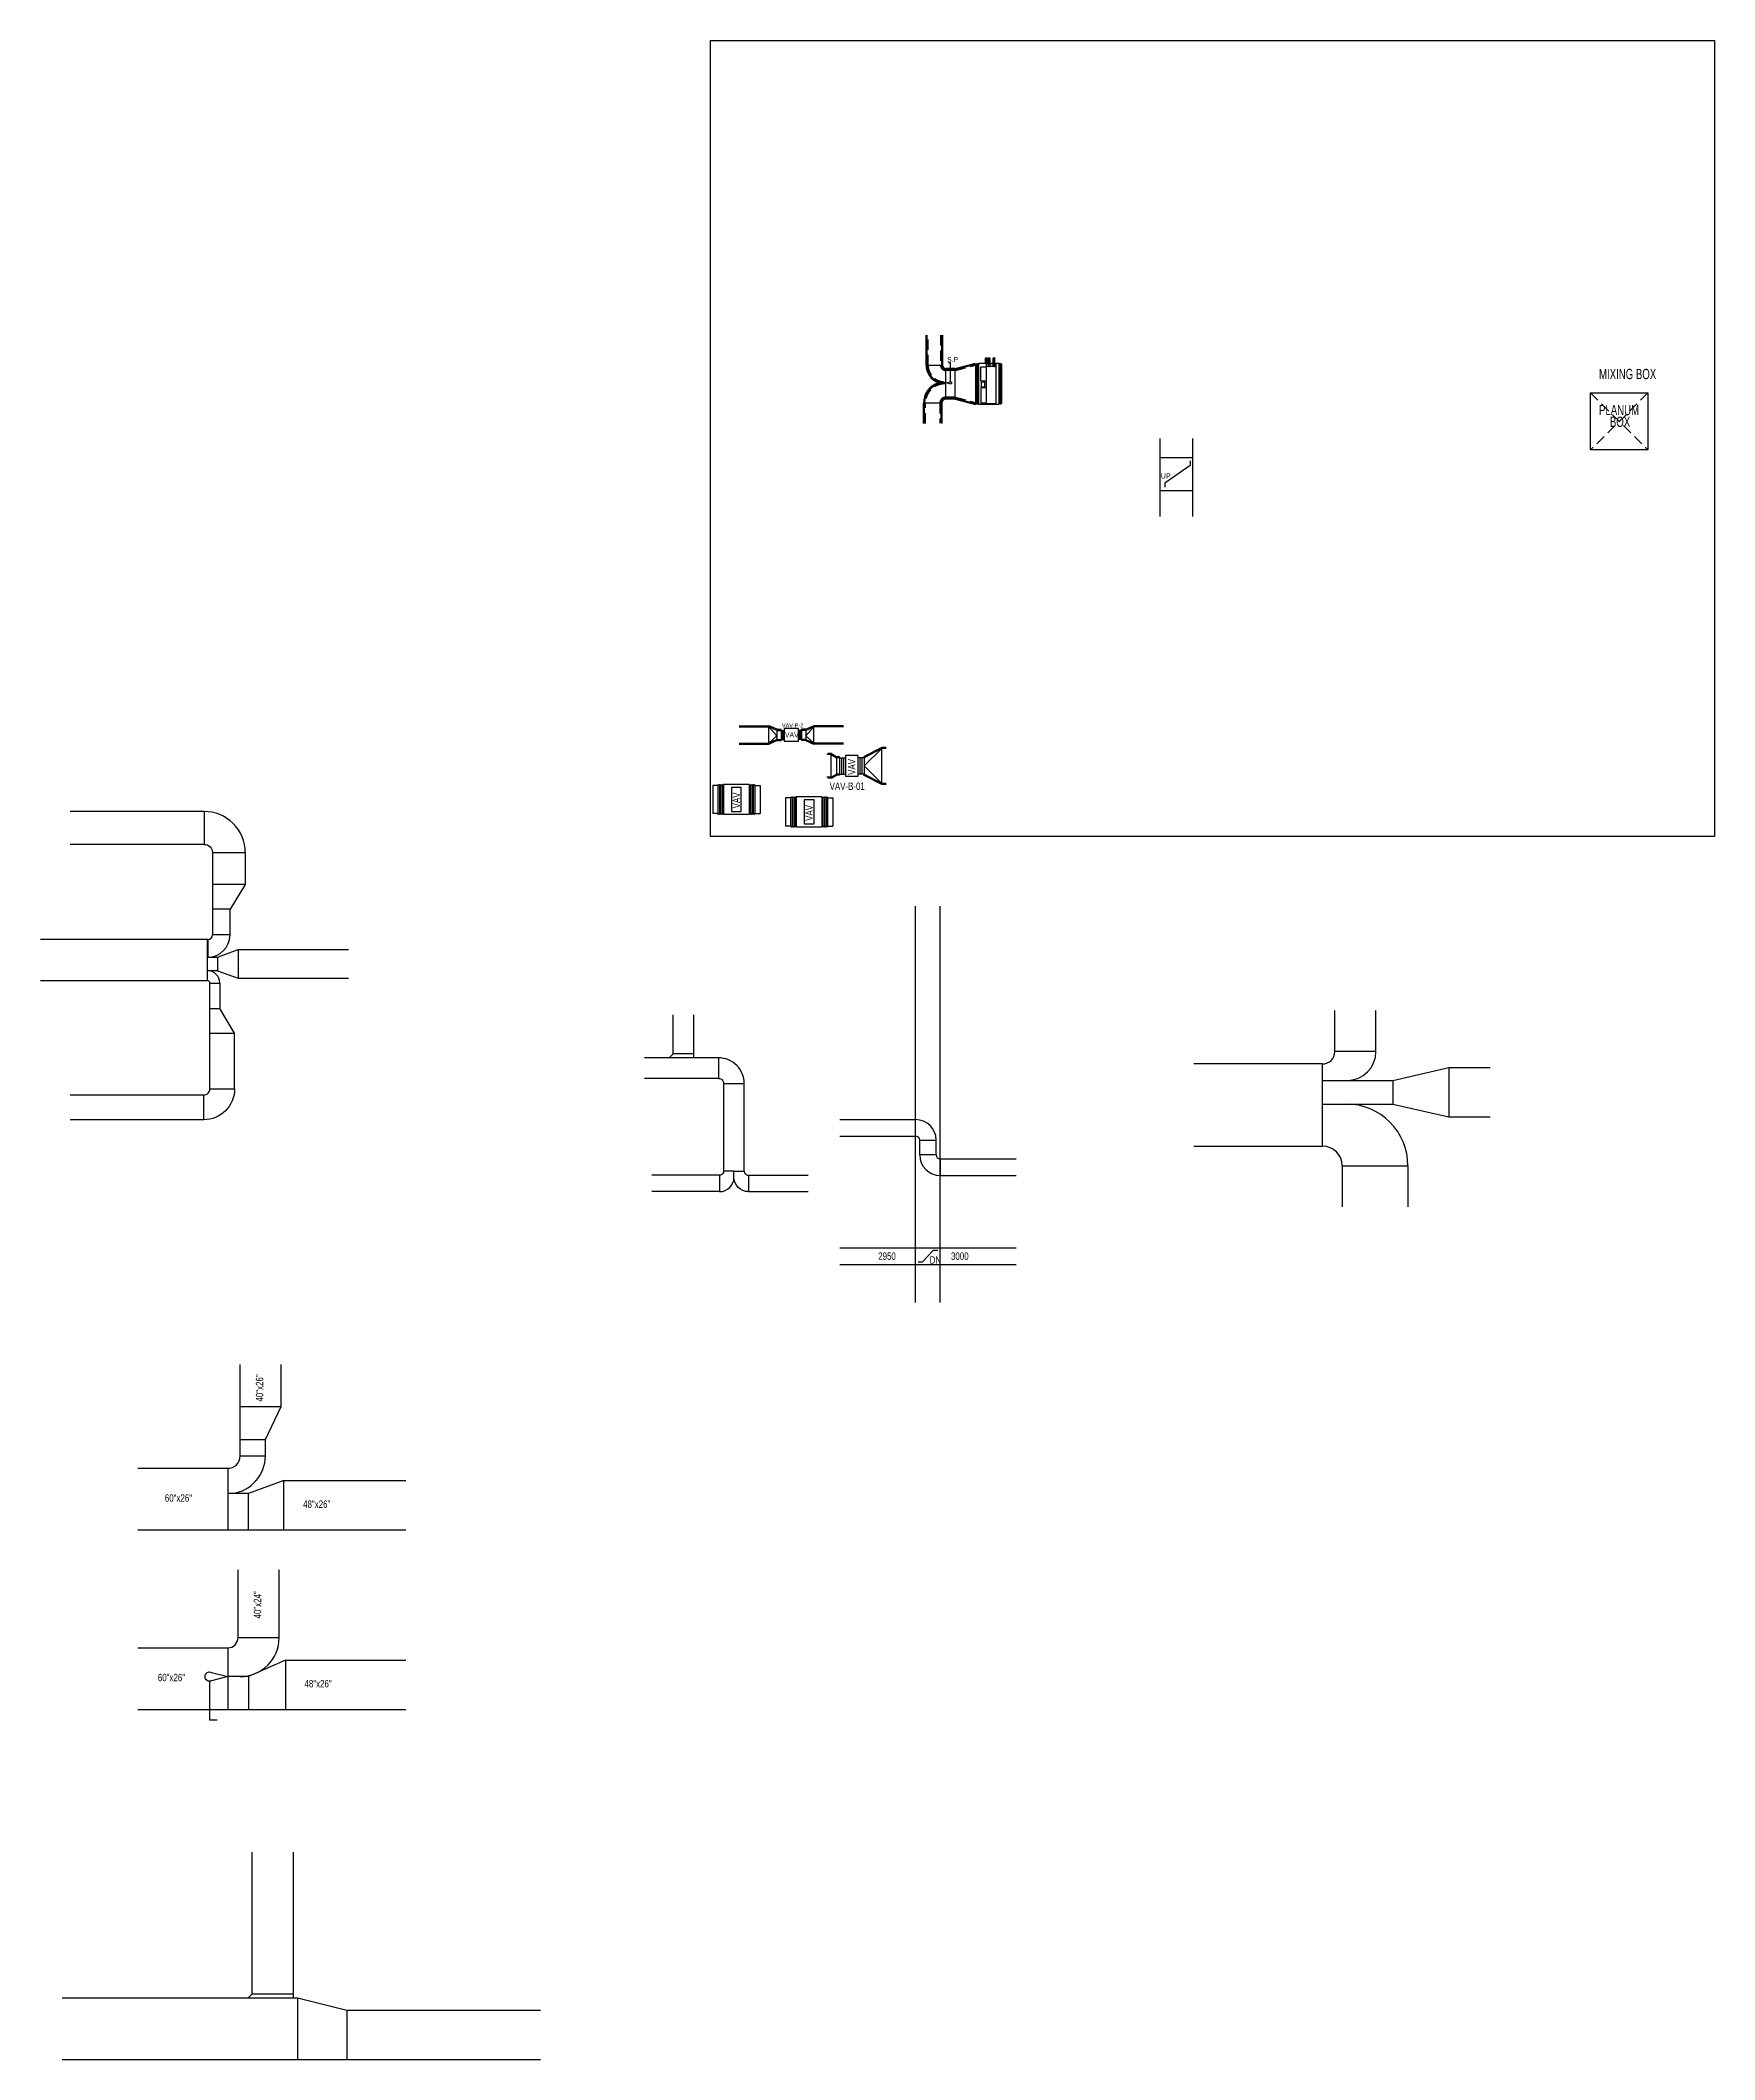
# Model space of a CAD drawing. Header units: millimetres. Extents: x -21221 to 1625077, y -149981 to 356550.
# Drawn here: x 986311 to 1027048, y 146892 to 196027 of the extents above; entities that cross this region are included whole.
import ezdxf
from ezdxf.enums import TextEntityAlignment as Align

# ---------------------------------------------------------------- set-up
doc = ezdxf.new("R2010")
doc.units = ezdxf.units.MM
doc.header["$LTSCALE"] = 1000
doc.header["$MEASUREMENT"] = 0
for name, pattern in [('CENTER2', [1.125, 0.75, -0.125, 0.125, -0.125]), ('DASHED', [0.75, 0.5, -0.25]), ('HIDDEN', [0.375, 0.25, -0.125]), ('HIDDEN2', [0.1875, 0.125, -0.0625])]:
    doc.linetypes.add(name, pattern=pattern)
doc.layers.get('0').update_dxf_attribs({"linetype": 'CONTINUOUS'})
for name, color, linetype in [('11-F-A-DUCT', 11, 'CONTINUOUS'), ('12- DRAIN', 12, 'CONTINUOUS'), ('12- EQUIPMENT HVAC', 12, 'CONTINUOUS'), ('12-RETURN-PIPE', 12, 'CONTINUOUS'), ('3- SUPPLY DUCT', 3, 'CONTINUOUS'), ('3-SUPPLY-DUCT', 3, 'CONTINUOUS'), ('4-DUCT-TEXT', 4, 'CONTINUOUS'), ('40-SUPPLY-PIPE', 40, 'CONTINUOUS'), ('9- DUCT INSULATION', 9, 'CONTINUOUS'), ('9- S.R.PIPE INSULATION', 9, 'CONTINUOUS'), ('DIM-DPME-1-100', 7, 'CONTINUOUS'), ('M-CWTR-PIPE-RPIP', 3, 'DASHED'), ('M-SRD', 4, 'CONTINUOUS')]:
    doc.layers.add(name, color=color, linetype=linetype)
doc.styles.add('STANCIL', font='stencil.shx', dxfattribs={"height": 0.2})
doc.styles.add('STENCIL', font='stencil.shx')
doc.styles.add('TEXT-P', font='stencil.shx', dxfattribs={"height": 0.3})

msp = doc.modelspace()

# ---------------------------------------------------------------- texts
at = {"layer": '11-F-A-DUCT', "color": 4, "style": 'STANCIL', "width": 0.8}
for s, rotation, p in [('2950', 0, (1006696.6, 166354)), ('DN', 0, (1007949.2, 166260)), ('3000', 0, (1008467.9, 166354)), ('40"x26"', 90, (991733.3, 162906)), ('60"x26"', 0, (989339.1, 160468.5)), ('48"x26"', 0, (992703.6, 160318.5)), ('40"x24"', 90, (991683.3, 157628.8)), ('60"x26"', 0, (989169.3, 156099.9)), ('48"x26"', 0, (992738, 155949.9))]:
    msp.add_text(s, height=180, rotation=rotation, dxfattribs=at).set_placement(p)
at = {"layer": '12- EQUIPMENT HVAC', "color": 4, "style": 'TEXT-P', "width": 0.7}
for s, p in [('MIXING BOX', (1024235.6, 187708.8)), ('PLANUM', (1024235.6, 186832.9)), ('BOX', (1024499.9, 186546.7))]:
    msp.add_text(s, height=250, dxfattribs=at).set_placement(p, align=Align.BOTTOM_LEFT)
at = {"layer": '3- SUPPLY DUCT', "color": 4, "style": 'STENCIL', "width": 0.8}
msp.add_text('S.P', height=125, dxfattribs=at).set_placement((1008373.2, 188198))
msp.add_text('VAV-P-2', height=100, dxfattribs=at).set_placement((1004352.7, 179277.7), align=Align.BOTTOM_LEFT)
at = {"layer": '3- SUPPLY DUCT', "color": 4, "style": 'STANCIL', "width": 0.8}
for s, height, rotation, p in [('VAV', 125, 359.9982, (1004427.2, 179066.4)), ('VAV', 180, 89.9982, (1006142.3, 178155.4)), ('VAV-B-01', 180, 359.9982, (1005514.9, 177788.5)), ('VAV', 180, 89.9982, (1003336.2, 177340.2)), ('VAV', 180, 89.9982, (1005105.6, 177036.3))]:
    msp.add_text(s, height=height, rotation=rotation, dxfattribs=at).set_placement(p)
at = {"layer": '4-DUCT-TEXT', "ltscale": 0.001, "style": 'STENCIL'}
msp.add_text('UP', height=125, rotation=360, dxfattribs=at).set_placement((1013693.2, 185427.4), align=Align.MIDDLE_CENTER)

# ---------------------------------------------------------------- blocks, each defined once
blk = doc.blocks.new('m1')
at = {"layer": '12-RETURN-PIPE', "linetype": 'HIDDEN2'}
for p, q in [((-25, 627), (-25, 577)), ((-25, 567), (-25, 557)), ((-25, 547), (-25, 535)), ((-25, 478), (-25, 467)), ((-25, 457), (-25, 447)), ((-25, 437), (-25, 427)), ((-25, 412), (-25, 417)), ((-10, 383), (-25, 397)), ((-10, 370), (-25, 357)), ((-25, 341), (-25, 337)), ((-25, 327), (-25, 317)), ((-25, 307), (-25, 297)), ((-25, 281), (-25, 287)), ((-25, 213), (-25, 207)), ((-25, 197), (-25, 187)), ((-25, 177), (-25, 127)), ((-25, 117), (-25, 110)), ((-25, 43), (-25, 37)), ((-25, 20), (-25, 27)), ((-9, 252), (-22, 264)), ((-9, 241), (-22, 229)), ((-21, 577), (-21, 567)), ((-21, 447), (-21, 437)), ((-7, 387), (-21, 400)), ((-7, 367), (-21, 353)), ((-21, 317), (-21, 307)), ((-21, 187), (-21, 177)), ((-19, 647), (-19, 627)), ((-6, 255), (-19, 268)), ((-6, 238), (-19, 226)), ((-19, 20), (-19, 0)), ((0, 577), (0, 567)), ((0, 447), (0, 437)), ((0, 317), (0, 307)), ((0, 187), (0, 177)), ((6, 255), (19, 268)), ((6, 238), (19, 226)), ((7, 387), (21, 400)), ((7, 367), (21, 353)), ((9, 252), (22, 264)), ((9, 241), (22, 229)), ((10, 383), (25, 397)), ((10, 370), (25, 357)), ((19, 647), (19, 627)), ((19, 20), (19, 0)), ((21, 577), (21, 567)), ((21, 447), (21, 437)), ((21, 317), (21, 307)), ((21, 187), (21, 177)), ((25, 627), (25, 577)), ((25, 567), (25, 557)), ((25, 547), (25, 535)), ((25, 478), (25, 467)), ((25, 457), (25, 447)), ((25, 437), (25, 427)), ((25, 412), (25, 417)), ((25, 412), (25, 417)), ((25, 341), (25, 337)), ((25, 327), (25, 317)), ((25, 307), (25, 297)), ((25, 280), (25, 287)), ((25, 213), (25, 207)), ((25, 197), (25, 187)), ((25, 177), (25, 127)), ((25, 117), (25, 110)), ((25, 43), (25, 37)), ((25, 20), (25, 27))]:
    blk.add_line(p, q, dxfattribs=at)
for points in [[(-35, 627), (35, 627), (35, 647), (-35, 647)], [(-35, 547), (35, 547), (35, 557), (-35, 557)], [(-35, 457), (35, 457), (35, 467), (-35, 467)], [(-35, 417), (35, 417), (35, 427), (-35, 427)], [(-35, 327), (35, 327), (35, 337), (-35, 337)], [(-35, 287), (35, 287), (35, 297), (-35, 297)], [(-35, 197), (35, 197), (35, 207), (-35, 207)], [(-35, 117), (35, 117), (35, 127), (-35, 127)], [(-35, 27), (35, 27), (35, 37), (-35, 37)], [(-35, 0), (35, 0), (35, 20), (-35, 20)], [(-29, 567), (29, 567), (29, 577), (-29, 577)], [(-29, 437), (29, 437), (29, 447), (-29, 447)], [(-29, 307), (29, 307), (29, 317), (-29, 317)], [(-29, 177), (29, 177), (29, 187), (-29, 187)], [(43, 261), (33, 259), (31, 265), (42, 267)], [(44, 234), (33, 237), (32, 230), (42, 228)]]:
    blk.add_lwpolyline(points, close=True, dxfattribs=at)
blk.add_lwpolyline([(-14, 542), (14, 542, -0.4142136), (18, 537), (18, 476, -0.4142136), (14, 472), (-14, 472, -0.4142136), (-18, 476), (-18, 537, -0.4142136)], format="xyb", close=True, dxfattribs=at)
for centre, radius in [((0, 377), 36.9), ((0, 247), 32.5), ((0, 507), 6.65), ((0, 377), 7.02), ((0, 602), 6.42), ((0, 507), 6.11), ((0, 247), 6.19), ((0, 152), 6.42), ((0, 602), 4.42), ((0, 152), 4.42)]:
    blk.add_circle(centre, radius, dxfattribs=at)
for centre, radius, start, end in [((34, 377), 68.5, 148.84143, 211.15857), ((35, 247), 69.4, 150.66531, 209.33469), ((35, 77), 68.4, 150.80636, 209.19364), ((32, 507), 63.4, 153.15362, 206.84638), ((0, 377), 31.8, 141.05716, 218.92837), ((0, 247), 28.1, 141.04881, 218.92837), ((0, 377), 31.8, 48.04856, 131.93078), ((0, 377), 31.8, 228.06922, 311.93078), ((0, 247), 28.1, 48.06922, 131.93078), ((0, 247), 28.1, 228.04856, 311.93078), ((0, 377), 12.1, 148.60538, 211.39462), ((0, 247), 10.7, 148.60538, 211.39462), ((0, 377), 12.1, 55.60298, 124.39702), ((0, 377), 12.1, 235.60298, 304.39702), ((0, 247), 10.7, 55.60298, 124.39702), ((0, 247), 10.7, 235.60298, 304.39702), ((0, 247), 10.7, 328.60538, 31.39462), ((0, 377), 12.1, 328.60538, 31.39462), ((0, 247), 28.1, 321.05716, 38.92837), ((-32, 507), 63.4, 333.14856, 26.85144), ((-34, 377), 68.5, 328.84143, 31.15857), ((0, 377), 31.8, 321.04881, 38.92837), ((-38, 245), 72.6, 15.76551, 29.17891), ((-34, 246), 67.8, 330.64143, 346.85358), ((-35, 77), 68.4, 330.80636, 29.19364), ((-44, 246), 78.4, 352.95298, 9.37424)]:
    blk.add_arc(centre, radius, start, end, dxfattribs=at)
blk = doc.blocks.new('m2')
at = {"layer": '40-SUPPLY-PIPE'}
for p, q in [((-35, 567), (35, 567)), ((-35, 557), (-35, 567)), ((-35, 557), (35, 557)), ((-35, 467), (35, 467)), ((-35, 467), (-35, 457)), ((-35, 457), (35, 457)), ((-25, 637), (-25, 587)), ((-25, 577), (-25, 567)), ((-25, 557, 400603), (-25, 467, 401628)), ((-25, 457), (-25, 447)), ((-25, 437), (-25, 427)), ((-25, 417), (-25, 405)), ((-25, 348), (-25, 337)), ((-25, 327), (-25, 317)), ((-25, 307), (-25, 297)), ((-25, 282), (-25, 287)), ((-10, 253), (-25, 267)), ((-10, 240), (-25, 227)), ((-25, 211), (-25, 207)), ((-25, 197), (-25, 187)), ((-25, 177), (-25, 127)), ((-25, 117), (-25, 110)), ((-25, 43), (-25, 37)), ((-25, 20), (-25, 27)), ((-21, 587), (-21, 577)), ((-21, 447), (-21, 437)), ((-21, 317), (-21, 307)), ((-7, 257), (-21, 270)), ((-7, 237), (-21, 223)), ((-21, 187), (-21, 177)), ((-19, 657), (-19, 637)), ((-19, 20), (-19, 0)), ((0, 587), (0, 577)), ((0, 447), (0, 437)), ((0, 317), (0, 307)), ((0, 187), (0, 177)), ((7, 257), (21, 270)), ((7, 237), (21, 223)), ((10, 253), (25, 267)), ((10, 240), (25, 227)), ((19, 657), (19, 637)), ((19, 20), (19, 0)), ((21, 587), (21, 577)), ((21, 447), (21, 437)), ((21, 317), (21, 307)), ((21, 187), (21, 177)), ((25, 637), (25, 587)), ((25, 577), (25, 567)), ((25, 547, 401528), (25, 557, 401628)), ((25, 477, 401528), (25, 467, 401628)), ((25, 457), (25, 447)), ((25, 437), (25, 427)), ((25, 417), (25, 400)), ((25, 356), (25, 337)), ((25, 327), (25, 317)), ((25, 307), (25, 297)), ((25, 282), (25, 287)), ((25, 282), (25, 287)), ((25, 211), (25, 207)), ((25, 197), (25, 187)), ((25, 177), (25, 127)), ((25, 117), (25, 110)), ((25, 43), (25, 37)), ((25, 20), (25, 27)), ((27, 397), (55, 381)), ((31, 360), (40, 355)), ((35, 557), (35, 567)), ((35, 537), (35, 537)), ((35, 537), (45, 537)), ((35, 537, 401528), (45, 537, -100)), ((35, 487, 401528), (45, 487, -100)), ((35, 487), (35, 487)), ((35, 487), (45, 487)), ((35, 467), (35, 457)), ((38, 351), (57, 384)), ((38, 351), (45, 347)), ((45, 547), (45, 477)), ((45, 547), (55, 547)), ((45, 477), (55, 477)), ((45, 347), (64, 380)), ((55, 547), (55, 477)), ((65, 537), (55, 537)), ((65, 487), (55, 487)), ((57, 384), (64, 380)), ((75, 532), (65, 532)), ((75, 512), (65, 512)), ((75, 491), (65, 491)), ((85, 537), (75, 537)), ((85, 487), (75, 487)), ((85, 537), (85, 487))]:
    blk.add_line(p, q, dxfattribs=at)
for points in [[(-35, 637), (35, 637), (35, 657), (-35, 657)], [(-35, 417), (35, 417), (35, 427), (-35, 427)], [(-35, 327), (35, 327), (35, 337), (-35, 337)], [(-35, 287), (35, 287), (35, 297), (-35, 297)], [(-35, 197), (35, 197), (35, 207), (-35, 207)], [(-35, 117), (35, 117), (35, 127), (-35, 127)], [(-35, 27), (35, 27), (35, 37), (-35, 37)], [(-35, 0), (35, 0), (35, 20), (-35, 20)], [(-29, 577), (29, 577), (29, 587), (-29, 587)], [(-29, 437), (29, 437), (29, 447), (-29, 447)], [(-29, 307), (29, 307), (29, 317), (-29, 317)], [(-29, 177), (29, 177), (29, 187), (-29, 187)], [(65, 541), (65, 483), (75, 483), (75, 541)]]:
    blk.add_lwpolyline(points, close=True, dxfattribs=at)
for centre, radius in [((0, 247), 36.9), ((0, 247), 7.02), ((0, 612), 6.42), ((0, 152), 6.42), ((0, 612), 4.42), ((0, 152), 4.42)]:
    blk.add_circle(centre, radius, dxfattribs=at)
for centre, radius, start, end in [((34, 247), 68.5, 148.84143, 211.15857), ((35, 77), 68.4, 150.80636, 209.19364), ((32, 377), 63.4, 153.15362, 206.84638), ((0, 247), 31.8, 141.05716, 218.92837), ((0, 247), 31.8, 48.04856, 131.93078), ((0, 247), 31.8, 228.06922, 311.93078), ((0, 247), 12.1, 148.60538, 211.39462), ((0, 247), 12.1, 55.60298, 124.39702), ((0, 247), 12.1, 235.60298, 304.39702), ((0, 247), 12.1, 328.60538, 31.39462), ((35, 547), 10, 180, 270), ((35, 477), 10, 90, 180), ((29, 400), 4, 180, 240), ((29, 356), 4, 60, 180), ((-34, 247), 68.5, 328.84143, 31.15857), ((0, 247), 31.8, 321.04881, 38.92837), ((-35, 77), 68.4, 330.80636, 29.19364)]:
    blk.add_arc(centre, radius, start, end, dxfattribs=at)
blk = doc.blocks.new('FCU2')
for p, q in [((0, 479), (12, 504)), ((12, 504), (25, 479)), ((572, 504), (560, 479)), ((584, 479), (572, 504)), ((-25, 479), (0, 479)), ((-25, -479), (-25, 479)), ((0, -479), (0, 479)), ((25, 479), (49, 479)), ((25, -479), (25, 479)), ((110, 420), (349, 420)), ((110, -484), (110, 420)), ((113, 484), (345, 484)), ((113, 420), (113, 484)), ((345, 420), (345, 484)), ((349, -484), (349, 420)), ((349, 407), (487, 407)), ((349, 61), (487, 61)), ((388, 38), (470, 38)), ((388, -78), (388, 38)), ((423, 38), (423, 61)), ((435, 38), (435, 61)), ((470, -78), (470, 38)), ((487, 61), (487, 407)), ((560, 479), (535, 479)), ((560, -479), (560, 479)), ((609, 479), (584, 479)), ((584, -479), (584, 479)), ((609, -479), (609, 479)), ((-25, -479), (0, -479)), ((0, -479), (12, -504)), ((12, -504), (25, -479)), ((25, -479), (49, -479)), ((110, -484), (349, -484)), ((349, -101), (487, -101)), ((349, -471), (487, -471)), ((388, -78), (470, -78)), ((423, -101), (423, -78)), ((435, -101), (435, -78)), ((487, -101), (487, -471)), ((560, -479), (535, -479)), ((572, -504), (560, -479)), ((584, -479), (572, -504)), ((609, -479), (584, -479))]:
    blk.add_line(p, q)
blk.add_lwpolyline([(49, 500), (49, -500), (535, -500), (535, 500)], close=True)
at = {"layer": '12- DRAIN'}
for p, q in [((342, 633, -199258), (342, 604, -199129)), ((342, 597, -199129), (342, 517, -200568)), ((355, 604, -197670), (355, 625, -197729)), ((355, 529, -197736), (355, 597, -199129)), ((355, 517, -197351), (355, 557, -197338))]:
    blk.add_line(p, q, dxfattribs=at)
for centre, radius in [((348, 597, -199129), 9.19), ((348, 550, -199129), 9.19), ((348, 597, -199129), 6.68), ((348, 550, -199129), 6.68)]:
    blk.add_circle(centre, radius, dxfattribs=at)
at = {"layer": '12-RETURN-PIPE'}
for p, q in [((156, 633, -101018), (156, 591, -100896)), ((156, 633, -101018), (156, 591, -100896)), ((169, 625, -100724), (169, 591, -100625))]:
    blk.add_line(p, q, dxfattribs=at)
at = {"layer": '12-RETURN-PIPE', "color": 9, "linetype": 'CENTER2', "ltscale": 0.05}
blk.add_line((286, 614, -802271), (286, 524, -802271), dxfattribs=at)
at = {"layer": '40-SUPPLY-PIPE', "color": 9, "linetype": 'CENTER2', "ltscale": 0.05}
blk.add_line((163, 614, -601703), (163, 596, -601703), dxfattribs=at)
at = {"layer": '40-SUPPLY-PIPE'}
for p, q in [((279, 633, -200673), (279, 594, -200568)), ((292, 625, -203472), (292, 594, -200568))]:
    blk.add_line(p, q, dxfattribs=at)
at = {"layer": '9- S.R.PIPE INSULATION'}
for p, q in [((143, 420), (143, 628, -34266)), ((182, 420, -200568), (182, 628, -201097)), ((266, 628, -201049), (266, 420, -200568)), ((305, 628, -201063), (305, 420, -200568)), ((329, 517, -197736), (329, 628, -197736)), ((329, 517, -197736), (368, 517, -197736)), ((368, 557, -197736), (368, 628, -197944)), ((368, 517, -197736), (368, 558, -197736))]:
    blk.add_line(p, q, dxfattribs=at)
for centre, radius, start, end in [((153, 620, -200568), 12.9, 40.2193, 139.7808), ((173, 621, -200568), 12.2, 36.1871, 143.813), ((173, 639, -200568), 14.2, 225.7627, 314.2374), ((276, 620, -200568), 12.9, 40.2193, 139.7808), ((295, 621, -200568), 12.2, 36.1871, 143.813), ((295, 639, -200568), 14.2, 225.7627, 314.2374), ((338, 620, -197736), 12.9, 40.2193, 139.7808), ((358, 621, -197736), 12.2, 36.1871, 143.813), ((358, 639, -197736), 14.2, 225.7627, 314.2374)]:
    blk.add_arc(centre, radius, start, end, dxfattribs=at)
at = {"layer": 'M-CWTR-PIPE-RPIP'}
blk.add_line((352, 551), (273, 551), dxfattribs=at)
at = {"layer": '12-RETURN-PIPE', "extrusion": (0, 0, -1), "xscale": 0.2645502365177275, "yscale": 0.2645502365176071, "zscale": -0.2645502645437286, "rotation": 359.9999453247108}
blk.add_blockref('m1', (-163, 420, 200568), dxfattribs=at)
at = {"layer": '40-SUPPLY-PIPE', "extrusion": (0, 0, -1), "xscale": 0.2645502365177275, "yscale": 0.2645502365176071, "zscale": -0.2645502645437286, "rotation": 359.9999453247108}
blk.add_blockref('m2', (-286, 420, 200568), dxfattribs=at)
blk = doc.blocks.new('VAV-B-01')
for p, q in [((-300, 198.4375), (-300, -198.4375)), ((-300, 198.4375), (-150, 198.4375)), ((-250, 198.4375), (-250, -198.4375)), ((-200, 198.4375), (-200, -198.4375)), ((-150, 253.1245), (-150, -253.1245)), ((150, 253.1245), (-150, 253.1245)), ((150, 253.1245), (150, -253.1245)), ((300, 198.4375), (150, 198.4375)), ((200, 198.4375), (200, -198.4375)), ((250, 198.4375), (250, -198.4375)), ((300, 198.4375), (300, -198.4375)), ((300, 198.4375), (300, -198.4375)), ((-300, -198.4375), (-150, -198.4375)), ((150, -253.1245), (-150, -253.1245)), ((300, -198.4375), (150, -198.4375))]:
    blk.add_line(p, q)
blk = doc.blocks.new('VAV-P-2')
at = {"color": 12, "linetype": 'Continuous'}
for p, q in [((-250, 110.9375), (-250, -110.9375)), ((-250, 110.9375), (-175, 110.9375)), ((-225, 110.9375), (-225, -110.9375)), ((-200, 110.9375), (-200, -110.9375)), ((250, 110.9375), (175, 110.9375)), ((200, 110.9375), (200, -110.9375)), ((225, 110.9375), (225, -110.9375)), ((250, 110.9375), (250, -110.9375)), ((-250, -110.9375), (-175, -110.9375)), ((250, -110.9375), (175, -110.9375))]:
    blk.add_line(p, q, dxfattribs=at)
blk.add_lwpolyline([(175, 153.125), (-175, 153.125), (-175, -153.125), (175, -153.125)], close=True, dxfattribs=at)
blk = doc.blocks.new('VAV')
at = {"color": 12, "linetype": 'Continuous'}
for p, q in [((-450, 342.5), (-575, 342.5)), ((-575, 342.5), (-575, -342.5)), ((-431.25, 367.5), (-450, 342.5)), ((-450, 342.5), (-450, -342.5)), ((-431.25, 367.5), (-412.5, 342.5)), ((-393.75, 367.5), (-412.5, 342.5)), ((-412.5, 342.5), (-412.5, -342.5)), ((-393.75, 367.5), (-375, 342.5)), ((-356.25, 367.5), (-375, 342.5)), ((-375, 342.5), (-375, -342.5)), ((-356.25, 367.5), (-337.5, 342.5)), ((-337.5, 342.5), (-337.5, -342.5)), ((-337.5, 342.5), (-312.5, 342.5)), ((312.5, 367.5), (-312.5, 367.5)), ((-312.5, 367.5), (-312.5, -367.5)), ((-312.5, 367.5), (-312.5, -367.5)), ((312.5, 367.5), (312.5, -367.5)), ((337.5, 342.5), (312.5, 342.5)), ((356.25, 367.5), (337.5, 342.5)), ((337.5, 342.5), (337.5, -342.5)), ((356.25, 367.5), (375, 342.5)), ((393.75, 367.5), (375, 342.5)), ((375, 342.5), (375, -342.5)), ((393.75, 367.5), (412.5, 342.5)), ((431.25, 367.5), (412.5, 342.5)), ((412.5, 342.5), (412.5, -342.5)), ((431.25, 367.5), (450, 342.5)), ((450, 342.5), (450, -342.5)), ((450, 342.5), (575, 342.5)), ((575, 342.5), (575, -342.5)), ((-450, -342.5), (-575, -342.5)), ((-431.25, -367.5), (-450, -342.5)), ((-431.25, -367.5), (-412.5, -342.5)), ((-393.75, -367.5), (-412.5, -342.5)), ((-393.75, -367.5), (-375, -342.5)), ((-356.25, -367.5), (-375, -342.5)), ((-356.25, -367.5), (-337.5, -342.5)), ((-337.5, -342.5), (-312.5, -342.5)), ((312.5, -367.5), (-312.5, -367.5)), ((337.5, -342.5), (312.5, -342.5)), ((356.25, -367.5), (337.5, -342.5)), ((356.25, -367.5), (375, -342.5)), ((393.75, -367.5), (375, -342.5)), ((393.75, -367.5), (412.5, -342.5)), ((431.25, -367.5), (412.5, -342.5)), ((431.25, -367.5), (450, -342.5)), ((450, -342.5), (575, -342.5))]:
    blk.add_line(p, q, dxfattribs=at)
blk.add_lwpolyline([(-120, -292.5), (120, -292.5), (120, 292.5), (-120, 292.5)], close=True, dxfattribs=at)

# ---------------------------------------------------------------- linework, layer by layer
for p, q in [((1007605.9, 165319.6), (1007605.9, 174959.6)), ((1008205.9, 165319.6), (1008205.9, 174959.6)), ((1005760, 169766.5), (1007605.9, 169766.5)), ((1007605.9, 169366.5), (1007605.9, 169766.5)), ((1005760, 169366.5), (1007605.9, 169366.5)), ((1007705.9, 168907.8), (1007705.9, 169266.5)), ((1007705.9, 169266.5), (1008105.9, 169266.5)), ((1008105.9, 168907.8), (1008105.9, 169266.5)), ((1008105.9, 168907.8), (1007705.9, 168907.8)), ((1008205.9, 168807.8), (1010051.8, 168807.8)), ((1008205.9, 168807.8), (1008205.9, 168407.8)), ((1008205.9, 168407.8), (1010051.8, 168407.8)), ((1005760, 166642.8), (1010051.8, 166642.8)), ((1005760, 166242.8), (1010051.8, 166242.8))]:
    msp.add_line(p, q)
msp.add_lwpolyline([(1002616.3, 196027.3), (1027048.4, 196027.3), (1027048.4, 176655), (1002616.3, 176655)], close=True)
at = {"color": 12}
for points in [[(1008342.3, 187694.1), (1008441.8, 187719.5, -0.5575365), (1008480.9, 187695.4), (1008480.9, 187692.8, -0.5575365), (1008441.8, 187668.6)], [(990871.2, 156212), (990473.1, 156110.2, -0.5575365), (990316.8, 156206.8), (990316.8, 156217.3, -0.5575365), (990473.1, 156313.9)]]:
    msp.add_lwpolyline(points, format="xyb", close=True, dxfattribs=at)
for points in [[(1008453.9, 187722.4), (1008453.9, 188179.7), (1008407.8, 188179.7)], [(990424.8, 156098.8), (990424.8, 155158.9), (990609, 155158.8)]]:
    msp.add_lwpolyline(points, dxfattribs=at)
for centre, radius, start, end in [((1007605.9, 169266.5), 500, 0, 90), ((1007605.9, 169266.5), 100, 0, 90), ((1008205.9, 168907.8), 500, 180, 270), ((1008205.9, 168907.8), 100, 180, 270)]:
    msp.add_arc(centre, radius, start, end)
at = {"layer": '3- SUPPLY DUCT', "color": 9}
for p, q in [((1007862.3, 188125.1), (1007862.3, 188855.8)), ((1008262.3, 188855.8), (1008262.3, 188125.1)), ((1008566.8, 188045.1), (1008342.3, 188045.1)), ((1008566.8, 188045.1), (1009063.8, 188173.7)), ((1008566.8, 187295.1), (1008342.3, 187295.1)), ((1008566.8, 187295.1), (1009063.8, 187166.5)), ((1007797.3, 186707.9), (1007797.3, 187200.1)), ((1007797.3, 187200.1), (1007797.3, 186707.9)), ((1008247.3, 187200.1), (1008247.3, 186707.9)), ((1003315.8, 179351.9), (1004045.8, 179351.9)), ((1004238.9, 179262.8), (1004045.8, 179351.9)), ((1004928.6, 179262.8), (1005121.6, 179351.9)), ((1005851.7, 179351.9), (1005121.6, 179351.9)), ((1003315.8, 178901.9), (1004045.8, 178901.9)), ((1004238.9, 178990.9), (1004045.8, 178901.9)), ((1004238.9, 179262.8), (1004333.7, 179262.8)), ((1004238.9, 178990.9), (1004333.7, 178990.9)), ((1004333.7, 179237.8), (1004333.7, 179262.8)), ((1004333.7, 179015.9), (1004333.7, 178990.9)), ((1004928.6, 179262.8), (1004833.7, 179262.8)), ((1004833.7, 179237.8), (1004833.7, 179262.8)), ((1004833.7, 179015.9), (1004833.7, 178990.9)), ((1004928.6, 178990.9), (1004833.7, 178990.9)), ((1004928.6, 178990.9), (1005121.6, 178901.9)), ((1005851.7, 178901.9), (1005121.6, 178901.9)), ((1005562.3, 178671.7), (1005474.3, 178671.7)), ((1005562.3, 178671.7), (1005691.8, 178595.1)), ((1005752, 178595.1), (1005691.8, 178595.1)), ((1005752, 178570.1), (1005752, 178595.1)), ((1006782.5, 178821.7), (1006340.4, 178592.3)), ((1006888.6, 178821.7), (1006782.5, 178821.7)), ((1005562.3, 178071.7), (1005474.3, 178071.7)), ((1005562.3, 178071.7), (1005691.8, 178148.2)), ((1005752, 178148.2), (1005691.8, 178148.2)), ((1005752, 178173.2), (1005752, 178148.2)), ((1006782.5, 177921.7), (1006340.5, 178151.1)), ((1006888.6, 177921.7), (1006782.5, 177921.7))]:
    msp.add_line(p, q, dxfattribs=at)
at = {"layer": '3- SUPPLY DUCT'}
for p, q in [((1007887.3, 188125.1), (1007887.3, 188855.8)), ((1008237.3, 188855.8), (1008237.3, 188125.1)), ((1007887.3, 188125.1), (1008237.3, 188125.1)), ((1008570, 188020.1), (1008342.3, 188020.1)), ((1008342.3, 187320.1), (1008342.3, 188020.1)), ((1008570, 188020.1), (1009070, 188149.5)), ((1008570, 188020.1), (1009070, 188149.5)), ((1008570, 187320.1), (1008570, 188020.1)), ((1008570, 187320.1), (1008342.3, 187320.1)), ((1008570, 187320.1), (1009070, 187190.7)), ((1008222.3, 187200.1), (1007822.3, 187200.1)), ((1007822.3, 186707.9), (1007822.3, 187200.1)), ((1008222.3, 187200.1), (1008222.3, 186710.4)), ((1013551.9, 186342.7), (1013551.9, 184438.4)), ((1014351.9, 184438.4), (1014351.9, 186342.7)), ((1013551.9, 185875.6), (1014351.9, 185875.6)), ((1013551.9, 185075.6), (1014351.9, 185075.6)), ((1003315.8, 179326.9), (1004033.7, 179326.9)), ((1003315.8, 178926.9), (1004033.7, 178926.9)), ((1004033.7, 178926.9), (1004033.7, 179326.9)), ((1004233.7, 179237.8), (1004033.7, 179326.9)), ((1004233.7, 179101.9), (1004033.7, 179326.9)), ((1004233.7, 179101.9), (1004033.7, 178926.9)), ((1004233.7, 179015.9), (1004033.7, 178926.9)), ((1004233.7, 179237.8), (1004333.7, 179237.8)), ((1004233.7, 179237.8), (1004233.7, 179015.9)), ((1004233.7, 179015.9), (1004333.7, 179015.9)), ((1004933.7, 179237.8), (1004833.7, 179237.8)), ((1004933.7, 179015.9), (1004833.7, 179015.9)), ((1004933.7, 179237.8), (1005133.7, 179326.9)), ((1004933.7, 179101.9), (1005133.7, 179326.9)), ((1004933.7, 179237.8), (1004933.7, 179015.9)), ((1004933.7, 179101.9), (1005133.7, 178926.9)), ((1004933.7, 179015.9), (1005133.7, 178926.9)), ((1005133.7, 178926.9), (1005133.7, 179326.9)), ((1005851.7, 179326.9), (1005133.7, 179326.9)), ((1005851.7, 178926.9), (1005133.7, 178926.9)), ((1005549.3, 178646.7), (1005449.3, 178646.7)), ((1005549.3, 178646.7), (1005681.7, 178570.1)), ((1005549.3, 178096.7), (1005549.3, 178646.7)), ((1005752, 178570.1), (1005681.7, 178570.1)), ((1005681.7, 178570.1), (1005681.7, 178173.2)), ((1006788.6, 178796.7), (1006352, 178570.1)), ((1006352, 178371.7), (1006788.6, 178796.7)), ((1006352, 178371.7), (1006788.6, 177946.7)), ((1006788.6, 177946.7), (1006788.6, 178796.7)), ((1006888.6, 178796.7), (1006788.6, 178796.7)), ((1005549.3, 178096.7), (1005449.3, 178096.7)), ((1005549.3, 178096.7), (1005681.7, 178173.2)), ((1005752, 178173.2), (1005681.7, 178173.2)), ((1006788.6, 177946.7), (1006352, 178173.2)), ((1006888.6, 177946.7), (1006788.6, 177946.7)), ((1007605.9, 166242.8), (1007605.9, 166642.8)), ((1008037.4, 166577), (1007774.3, 166308.5)), ((1008145.9, 166577), (1008037.4, 166577)), ((1008205.9, 166242.8), (1008205.9, 166642.8)), ((1007665.9, 166308.5), (1007774.3, 166308.5))]:
    msp.add_line(p, q, dxfattribs=at)
at = {"layer": '3- SUPPLY DUCT', "color": 33, "linetype": 'HIDDEN'}
for p, q in [((1025424.4, 187447.4), (1024032.5, 186064.2)), ((1024032.5, 187447.4), (1025424.4, 186064.2))]:
    msp.add_line(p, q, dxfattribs=at)
at = {"layer": '3- SUPPLY DUCT', "linetype": 'Continuous'}
msp.add_lwpolyline([(1025424.4, 187447.4), (1025424.4, 186064.2), (1024032.5, 186064.2), (1024032.5, 187447.4)], close=True, dxfattribs=at)
at = {"layer": '3- SUPPLY DUCT'}
msp.add_lwpolyline([(1014286.4, 185796.2), (1014286.4, 185683.5), (1013672.1, 185253.2), (1013672.1, 185152.2)], dxfattribs=at)
at = {"layer": '3- SUPPLY DUCT', "color": 9}
for centre, radius, start, end in [((1008315.6, 187200.1), 518.3, 107.04945, 180), ((1008318.9, 188125.1), 456.7, 180, 250.11774), ((1008342.3, 188125.1), 80, 180, 270), ((1008342.3, 187200.1), 95, 90, 180)]:
    msp.add_arc(centre, radius, start, end, dxfattribs=at)
at = {"layer": '3- SUPPLY DUCT'}
for centre, radius, start, end in [((1008318.9, 188125.1), 431.7, 180, 273.09858), ((1008342.3, 188125.1), 105, 180, 270), ((1008315.6, 187200.1), 493.3, 90, 180), ((1008342.3, 187200.1), 120, 90, 180)]:
    msp.add_arc(centre, radius, start, end, dxfattribs=at)
at = {"layer": '3-SUPPLY-DUCT'}
for p, q in [((1001710.9, 171368.8), (1001710.9, 172315.1)), ((1002210.9, 171268.8), (1002210.9, 172315.1)), ((1002812.1, 171268.8), (1001009.7, 171268.8)), ((1001710.9, 171368.8), (1001610.9, 171268.8)), ((1002210.9, 171368.8), (1001710.9, 171368.8)), ((1002812.1, 170768.8), (1001009.7, 170768.8)), ((1002937.1, 168513.4), (1002937.1, 170643.8)), ((1003437.1, 168513.4), (1003437.1, 170643.8)), ((1002837.1, 168413.4), (1001186.9, 168413.4)), ((1003537.1, 168413.4), (1004991.4, 168413.4)), ((1002837.1, 168013.4), (1001186.9, 168013.4)), ((1003537.1, 168013.4), (1004991.4, 168013.4)), ((991171.2, 161580.6), (991171.2, 163807.2)), ((992171.2, 162782.4), (992171.2, 163807.2)), ((991171.2, 162782.4), (992171.2, 162782.4)), ((991785.9, 161982.4), (992171.2, 162782.4)), ((991171.2, 161982.4), (991785.9, 161982.4)), ((991785.9, 161580.6), (991785.9, 161982.4)), ((988685, 161280.6), (990871.2, 161280.6)), ((990871.2, 161280.6), (990871.2, 159780.6)), ((991171.2, 161580.6), (991785.9, 161580.6)), ((992236.8, 160980.6), (991371.2, 160665.9)), ((992236.8, 159780.6), (992236.8, 160980.6)), ((992236.8, 160980.6), (995204.4, 160980.6)), ((991371.2, 160665.9), (990871.2, 160665.9)), ((991371.2, 159780.6), (991371.2, 160665.9)), ((988685, 159780.6), (990871.2, 159780.6)), ((990871.2, 159780.6), (991371.2, 159780.6)), ((991371.2, 159780.6), (992236.8, 159780.6)), ((992236.8, 159780.6), (995204.4, 159780.6)), ((991121.2, 157162), (991121.2, 158812.8)), ((992121.2, 157162), (992121.2, 158812.8)), ((988685, 156912), (990871.2, 156912)), ((990871.2, 156912), (990871.2, 155412)), ((991121.2, 157162), (992121.2, 157162)), ((992271.2, 156612), (991371.2, 156212)), ((992271.2, 156612), (995204.4, 156612)), ((992271.2, 156612), (992271.2, 155412)), ((991371.2, 156212), (990871.2, 156212)), ((991371.2, 156212), (991371.2, 155412)), ((988685, 155412), (995204.4, 155412)), ((991465.7, 148492.4), (991465.7, 151943.9)), ((992465.7, 148392.4), (992465.7, 151943.9)), ((986843.3, 148392.4), (992565.7, 148392.4)), ((991465.7, 148492.4), (991365.7, 148392.4)), ((991465.7, 148492.4), (992465.7, 148492.4)), ((992565.7, 148392.4), (992565.7, 146892.4)), ((992565.7, 148392.4), (993765.7, 148092.4)), ((993765.7, 148092.4), (998482.1, 148092.4)), ((993765.7, 148092.4), (993765.7, 146892.4)), ((986843.3, 146892.4), (998482.1, 146892.4))]:
    msp.add_line(p, q, dxfattribs=at)
for points in [[(1002812.1, 171268.8), (1002812.1, 170768.8, -0.4142136), (1002937.1, 170643.8), (1003437.1, 170643.8, 0.4142136), (1002812.1, 171268.8)], [(1003187.1, 168513.4), (1002937.1, 168513.4, -0.4142136), (1002837.1, 168413.4), (1002837.1, 168013.4, 0.4142136), (1003187.1, 168363.4)], [(1003187.1, 168513.4), (1003437.1, 168513.4, 0.4142136), (1003537.1, 168413.4), (1003537.1, 168013.4, -0.4142136), (1003187.1, 168363.4)]]:
    msp.add_lwpolyline(points, format="xyb", close=True, dxfattribs=at)
msp.add_lwpolyline([(1003187.1, 168513.4), (1003187.1, 168513.4), (1003437.1, 168513.4)], dxfattribs=at)
for centre, radius, start, end in [((990871.2, 161580.6), 300, 270, 0), ((990855.6, 161587.1), 930.4, 278.05607, 359.60116), ((990871.2, 157162), 250, 270, 0), ((991171.2, 157162), 950, 270, 0)]:
    msp.add_arc(centre, radius, start, end, dxfattribs=at)
at = {"layer": '9- DUCT INSULATION', "linetype": 'HIDDEN'}
for p, q in [((1007912.3, 188125.1), (1007912.3, 188855.8)), ((1008212.3, 188855.8), (1008212.3, 188125.1)), ((1008570, 187995.1), (1008342.3, 187995.1)), ((1008576.3, 187995.9), (1009076.3, 188125.3)), ((1008570, 187345.1), (1008342.3, 187345.1)), ((1008576.3, 187344.3), (1009076.3, 187214.9)), ((1007847.3, 186707.9), (1007847.3, 187200.1)), ((1008197.3, 187200.1), (1008197.3, 186710.4))]:
    msp.add_line(p, q, dxfattribs=at)
for centre, radius, start, end in [((1008318.9, 188125.1), 406.7, 180, 273.09858), ((1008342.3, 188125.1), 130, 180, 270), ((1008315.6, 187200.1), 468.3, 90, 180), ((1008342.3, 187200.1), 145, 90, 180)]:
    msp.add_arc(centre, radius, start, end, dxfattribs=at)
at = {"layer": 'M-SRD'}
for p, q in [((990296.8, 177263.9), (987038.4, 177263.9)), ((990296.8, 176463.9), (987038.4, 176463.9)), ((990496.8, 176263.9), (990496.8, 174258.5)), ((991296.8, 176263.9), (991296.8, 175488.5)), ((991296.8, 175488.5), (990496.8, 175488.5)), ((991296.8, 175488.5), (990926.3, 174888.5)), ((990926.3, 174888.5), (990496.8, 174888.5)), ((990926.3, 174258.5), (990926.3, 174888.5)), ((990386.8, 174148.5), (986310.9, 174148.5)), ((990374.3, 173148.5), (990374.3, 174148.5)), ((990386.8, 174148.5), (990386.8, 173719)), ((990926.3, 174258.5), (990496.8, 174258.5)), ((990386.8, 173719), (990374.3, 173719)), ((990374.3, 173719), (990624.3, 173719)), ((990624.3, 173719), (991124.3, 173904.6)), ((990624.3, 173719), (990624.3, 173390.1)), ((991124.3, 173904.6), (993805.8, 173904.6)), ((991124.3, 173904.6), (991124.3, 173204.6)), ((986310.9, 173148.5), (990374.3, 173148.5)), ((990624.3, 173390.1), (990374.3, 173390.1)), ((990436.8, 173086), (990678.4, 173086)), ((990436.8, 170513.9), (990436.8, 173086)), ((990624.3, 173390.1), (991124.3, 173204.6)), ((990678.4, 173086), (990678.4, 172468.5)), ((991124.3, 173204.6), (993805.8, 173204.6)), ((990436.8, 172468.5), (990678.4, 172468.5)), ((991036.8, 171868.5), (990678.4, 172468.5)), ((1017807.4, 171420.5), (1017807.4, 172420.5)), ((1018807.4, 171420.5), (1018807.4, 172420.5)), ((990436.8, 171868.5), (991036.8, 171868.5)), ((991036.8, 170513.9), (991036.8, 171868.5)), ((1017507.4, 171120.5), (1014377.1, 171120.5)), ((1017507.4, 169120.5), (1017507.4, 171120.5)), ((1018807.4, 171420.5), (1017807.4, 171420.5)), ((1019219.4, 170720.5), (1020583.4, 171032.5)), ((1020583.4, 171032.5), (1021583.4, 171032.5)), ((1020583.4, 171032.5), (1020583.4, 169832.5)), ((1017507.4, 170720.5), (1019219.4, 170720.5)), ((1019219.4, 170720.5), (1019219.4, 170144.5)), ((990286.8, 170363.9), (987038.4, 170363.9)), ((1017507.4, 170144.5), (1019219.4, 170144.5)), ((1019219.4, 170144.5), (1020583.4, 169832.5)), ((990286.8, 169763.9), (987038.4, 169763.9)), ((1020583.4, 169832.5), (1021583.4, 169832.5)), ((1014377.1, 169120.5), (1017507.4, 169120.5)), ((1017987.4, 168640.5), (1019587.4, 168640.5)), ((1017987.4, 168640.5), (1017987.4, 167640.5)), ((1019587.4, 168640.5), (1019587.4, 167640.5))]:
    msp.add_line(p, q, dxfattribs=at)
for points in [[(990296.8, 177263.9), (990296.8, 176463.9, -0.4142136), (990496.8, 176263.9), (991296.8, 176263.9, 0.4142136), (990296.8, 177263.9)], [(990286.8, 169763.9), (990286.8, 170363.9, 0.4142136), (990436.8, 170513.9), (991036.8, 170513.9, -0.4142136), (990286.8, 169763.9)]]:
    msp.add_lwpolyline(points, format="xyb", close=True, dxfattribs=at)
for centre, radius, start, end in [((990386.8, 174258.5), 110, 270, 0), ((990386.8, 174258.5), 539.5, 270, 0), ((990374.3, 173086), 304.1, 0, 90), ((990374.3, 173086), 62.5, 0, 90), ((1017507.4, 171420.5), 300, 270, 0), ((1018107.4, 171420.5), 700, 270, 0), ((1018083.4, 168640.5), 1504, 0, 90), ((1017507.4, 168640.5), 480, 0, 90)]:
    msp.add_arc(centre, radius, start, end, dxfattribs=at)

# ---------------------------------------------------------------- block references
at = {"layer": '12- EQUIPMENT HVAC', "xscale": -1}
msp.add_blockref('FCU2', (1009679.1, 187670.1), dxfattribs=at)
at = {"layer": '12- EQUIPMENT HVAC', "rotation": 0.0016387851636651}
msp.add_blockref('VAV-B-01', (1006052, 178371.7), dxfattribs=at)
at = {"layer": '3-SUPPLY-DUCT'}
for p in [(1003245.9, 177556.5), (1005015.2, 177252.5)]:
    msp.add_blockref('VAV', p, dxfattribs=at)
at = {"layer": 'DIM-DPME-1-100'}
msp.add_blockref('VAV-P-2', (1004583.7, 179126.9), dxfattribs=at)

msp.set_redraw_order([(e.dxf.handle, doc.entitydb.next_handle()) for e in msp.query("TEXT MTEXT ATTDEF DIMENSION ARC_DIMENSION")])  # texts and dimensions are drawn at this point

doc.saveas('drawing.dxf')
